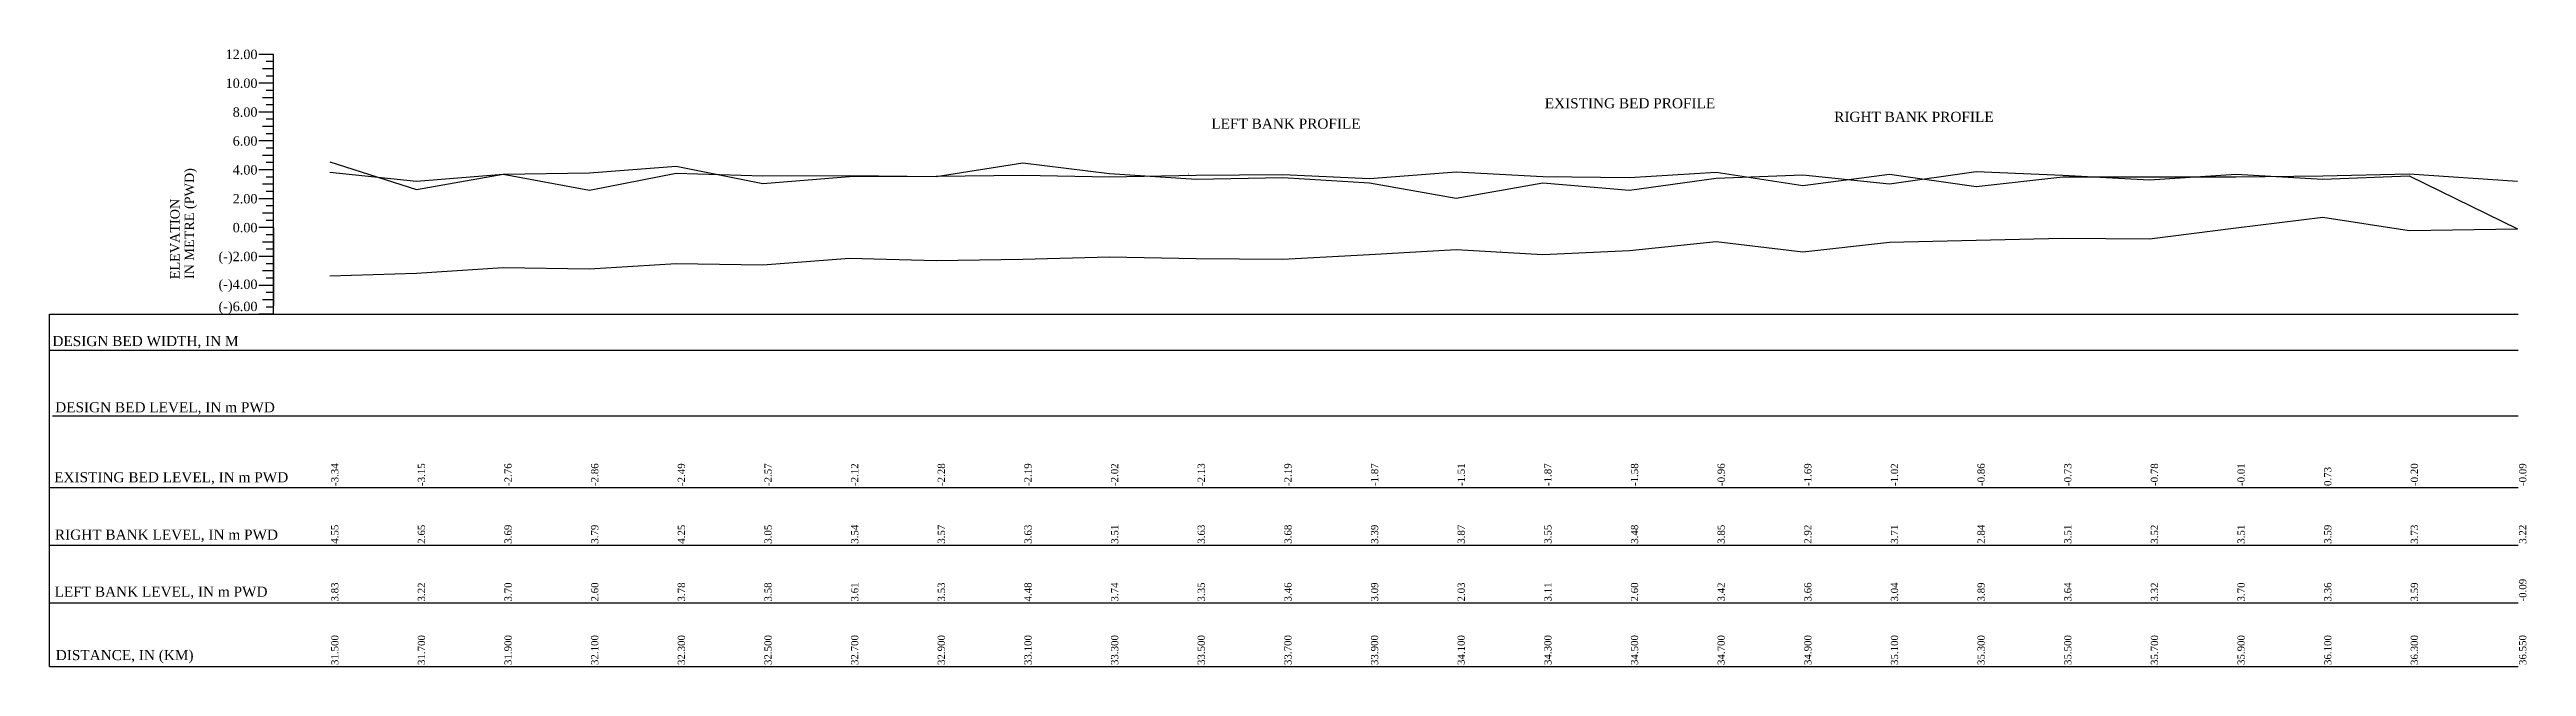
# Model space of a CAD drawing. Header units: metres. Extents: x -148477 to 168932, y -55673 to -2736.
# Drawn here: x -15310.4 to -15138.9, y -8623.7 to -8581 of the extents above; entities that cross this region are included whole.
import ezdxf
from ezdxf.enums import TextEntityAlignment as Align

# ---------------------------------------------------------------- set-up
doc = ezdxf.new("R2010")
doc.units = ezdxf.units.M
doc.styles.add('liza', font='times.ttf', dxfattribs={"height": 2})
doc.styles.get("Standard").update_dxf_attribs({"font": 'times.ttf'})

msp = doc.modelspace()

# ---------------------------------------------------------------- texts
at = {"color": 0, "lineweight": 30}
for s, p in [('12.00', (-15295.9911, -8581.6648)), ('10.00', (-15295.9911, -8583.6648)), ('8.00', (-15295.9911, -8585.6648)), ('6.00', (-15295.9911, -8587.6648)), ('4.00', (-15295.9911, -8589.6648)), ('2.00', (-15295.9911, -8591.6648)), ('0.00', (-15295.9911, -8593.6648)), ('(-)2.00', (-15295.9911, -8595.6648)), ('(-)4.00', (-15295.9911, -8597.5898)), ('(-)6.00', (-15295.9911, -8599.1241))]:
    msp.add_text(s, height=0.65, dxfattribs=at).set_placement(p, align=Align.RIGHT)
for s, p in [('IN METRE (PWD)', (-15300.3911, -8596.9098)), ('ELEVATION', (-15301.3911, -8596.9098))]:
    msp.add_text(s, height=0.65, rotation=90, dxfattribs=at).set_placement(p)
at = {"color": 2, "lineweight": 30, "insert": (-15229.9438, -8585.7884), "char_height": 0.7, "attachment_point": 1}
msp.add_mtext('LEFT BANK PROFILE', dxfattribs=at)
at = {"color": 4, "lineweight": 30, "insert": (-15206.8606, -8584.3752), "char_height": 0.7, "attachment_point": 1}
msp.add_mtext('EXISTING BED PROFILE', dxfattribs=at)
at = {"color": 6, "lineweight": 30, "insert": (-15186.8156, -8585.3165), "char_height": 0.7, "attachment_point": 1}
msp.add_mtext('RIGHT BANK PROFILE', dxfattribs=at)
at = {"color": 0, "lineweight": 30, "char_height": 0.7, "attachment_point": 1}
for s, insert in [('DESIGN BED WIDTH, IN M', (-15310.1933, -8600.8457)), ('DESIGN BED LEVEL, IN m PWD', (-15310.0026, -8605.4341)), ('EXISTING BED LEVEL, IN m PWD', (-15310.0734, -8610.2826)), ('RIGHT BANK LEVEL, IN m PWD', (-15310.0185, -8614.2576)), ('LEFT BANK LEVEL, IN m PWD', (-15310.0413, -8618.2073)), ('DISTANCE, IN (KM)', (-15309.963, -8622.6004))]:
    msp.add_mtext(s, dxfattribs=dict(at, insert=insert))
at = {"linetype": 'Continuous', "lineweight": -3, "ltscale": 0.5, "char_height": 0.5, "width": 2.15, "attachment_point": 1, "rotation": 90, "style": 'liza'}
for s, insert in [('-3.34', (-15290.8908, -8611.2398)), ('-3.15', (-15284.8908, -8611.2398)), ('-2.76', (-15278.8908, -8611.2398)), ('-2.86', (-15272.8908, -8611.2398)), ('-2.49', (-15266.8908, -8611.2398)), ('-2.57', (-15260.8908, -8611.2398)), ('-2.12', (-15254.8908, -8611.2398)), ('-2.28', (-15248.8908, -8611.2398)), ('-2.19', (-15242.8908, -8611.2398)), ('-2.02', (-15236.8908, -8611.2398)), ('-2.13', (-15230.8908, -8611.2398)), ('-2.19', (-15224.8908, -8611.2398)), ('-1.87', (-15218.8908, -8611.2398)), ('-1.51', (-15212.8908, -8611.2398)), ('-1.87', (-15206.8908, -8611.2398)), ('-1.58', (-15200.8908, -8611.2398)), ('-0.96', (-15194.8908, -8611.2398)), ('-1.69', (-15188.8908, -8611.2398)), ('-1.02', (-15182.8908, -8611.2398)), ('-0.86', (-15176.8908, -8611.2398)), ('-0.73', (-15170.8908, -8611.2398)), ('-0.78', (-15164.8908, -8611.2398)), ('-0.01', (-15158.8908, -8611.2398)), ('-0.20', (-15146.8908, -8611.2398)), ('-0.09', (-15139.3908, -8611.2398)), ('0.73', (-15152.8908, -8611.2398)), ('4.55', (-15290.8908, -8615.2398)), ('2.65', (-15284.8908, -8615.2398)), ('3.69', (-15278.8908, -8615.2398)), ('3.79', (-15272.8908, -8615.2398)), ('4.25', (-15266.8908, -8615.2398)), ('3.05', (-15260.8908, -8615.2398)), ('3.54', (-15254.8908, -8615.2398)), ('3.57', (-15248.8908, -8615.2398)), ('3.63', (-15242.8908, -8615.2398)), ('3.51', (-15236.8908, -8615.2398)), ('3.63', (-15230.8908, -8615.2398)), ('3.68', (-15224.8908, -8615.2398)), ('3.39', (-15218.8908, -8615.2398)), ('3.87', (-15212.8908, -8615.2398)), ('3.55', (-15206.8908, -8615.2398)), ('3.48', (-15200.8908, -8615.2398)), ('3.85', (-15194.8908, -8615.2398)), ('2.92', (-15188.8908, -8615.2398)), ('3.71', (-15182.8908, -8615.2398)), ('2.84', (-15176.8908, -8615.2398)), ('3.51', (-15170.8908, -8615.2398)), ('3.52', (-15164.8908, -8615.2398)), ('3.51', (-15158.8908, -8615.2398)), ('3.59', (-15152.8908, -8615.2398)), ('3.73', (-15146.8908, -8615.2398)), ('3.22', (-15139.3908, -8615.2398)), ('3.83', (-15290.8908, -8619.2398)), ('3.22', (-15284.8908, -8619.2398)), ('3.70', (-15278.8908, -8619.2398)), ('2.60', (-15272.8908, -8619.2398)), ('3.78', (-15266.8908, -8619.2398)), ('3.58', (-15260.8908, -8619.2398)), ('3.61', (-15254.8908, -8619.2398)), ('3.53', (-15248.8908, -8619.2398)), ('4.48', (-15242.8908, -8619.2398)), ('3.74', (-15236.8908, -8619.2398)), ('3.35', (-15230.8908, -8619.2398)), ('3.46', (-15224.8908, -8619.2398)), ('3.09', (-15218.8908, -8619.2398)), ('2.03', (-15212.8908, -8619.2398)), ('3.11', (-15206.8908, -8619.2398)), ('2.60', (-15200.8908, -8619.2398)), ('3.42', (-15194.8908, -8619.2398)), ('3.66', (-15188.8908, -8619.2398)), ('3.04', (-15182.8908, -8619.2398)), ('3.89', (-15176.8908, -8619.2398)), ('3.64', (-15170.8908, -8619.2398)), ('3.32', (-15164.8908, -8619.2398)), ('3.70', (-15158.8908, -8619.2398)), ('3.36', (-15152.8908, -8619.2398)), ('3.59', (-15146.8908, -8619.2398)), ('-0.09', (-15139.3908, -8619.2398)), ('31.500', (-15290.8908, -8623.6398)), ('31.700', (-15284.8908, -8623.6398)), ('31.900', (-15278.8908, -8623.6398)), ('32.100', (-15272.8908, -8623.6398)), ('32.300', (-15266.8908, -8623.6398)), ('32.500', (-15260.8908, -8623.6398)), ('32.700', (-15254.8908, -8623.6398)), ('32.900', (-15248.8908, -8623.6398)), ('33.100', (-15242.8908, -8623.6398)), ('33.300', (-15236.8908, -8623.6398)), ('33.500', (-15230.8908, -8623.6398)), ('33.700', (-15224.8908, -8623.6398)), ('33.900', (-15218.8908, -8623.6398)), ('34.100', (-15212.8908, -8623.6398)), ('34.300', (-15206.8908, -8623.6398)), ('\\pt0.5;34.500', (-15200.8908, -8623.6398)), ('34.700', (-15194.8908, -8623.6398)), ('34.900', (-15188.8908, -8623.6398)), ('35.100', (-15182.8908, -8623.6398)), ('35.300', (-15176.8908, -8623.6398)), ('35.500', (-15170.8908, -8623.6398)), ('35.700', (-15164.8908, -8623.6398)), ('35.900', (-15158.8908, -8623.6398)), ('36.100', (-15152.8908, -8623.6398)), ('36.300', (-15146.8908, -8623.6398)), ('36.550', (-15139.3908, -8623.6398))]:
    msp.add_mtext(s, dxfattribs=dict(at, insert=insert))

# ---------------------------------------------------------------- linework, layer by layer
at = {"color": 0, "lineweight": 30}
for p, q in [((-15294.8911, -8581.3398), (-15295.8911, -8581.3398)), ((-15294.8911, -8582.3398), (-15295.6411, -8582.3398)), ((-15294.8911, -8581.8398), (-15295.3911, -8581.8398)), ((-15294.8911, -8599.3398), (-15294.8911, -8581.3398)), ((-15294.8911, -8583.3398), (-15295.8911, -8583.3398)), ((-15294.8911, -8583.3398), (-15295.8911, -8583.3398)), ((-15294.8911, -8583.3398), (-15295.8911, -8583.3398)), ((-15294.8911, -8582.8398), (-15295.3911, -8582.8398)), ((-15294.8911, -8583.8398), (-15295.3911, -8583.8398)), ((-15294.8911, -8585.3398), (-15295.8911, -8585.3398)), ((-15294.8911, -8585.3398), (-15295.8911, -8585.3398)), ((-15294.8911, -8584.3398), (-15295.6411, -8584.3398)), ((-15294.8911, -8584.8398), (-15295.3911, -8584.8398)), ((-15294.8911, -8585.8398), (-15295.3911, -8585.8398)), ((-15294.8911, -8585.8398), (-15295.3911, -8585.8398)), ((-15294.8911, -8587.3398), (-15295.8911, -8587.3398)), ((-15294.8911, -8586.3398), (-15295.6411, -8586.3398)), ((-15294.8911, -8586.3398), (-15295.6411, -8586.3398)), ((-15294.8911, -8586.8398), (-15295.3911, -8586.8398)), ((-15294.8911, -8588.3398), (-15295.6411, -8588.3398)), ((-15294.8911, -8587.8398), (-15295.3911, -8587.8398)), ((-15294.8911, -8588.8398), (-15295.3911, -8588.8398)), ((-15294.8911, -8589.3398), (-15295.8911, -8589.3398)), ((-15294.8911, -8590.3398), (-15295.6411, -8590.3398)), ((-15294.8911, -8589.8398), (-15295.3911, -8589.8398)), ((-15294.8911, -8590.8398), (-15295.3911, -8590.8398)), ((-15294.8911, -8591.3398), (-15295.8911, -8591.3398)), ((-15294.8911, -8592.3398), (-15295.6411, -8592.3398)), ((-15294.8911, -8591.8398), (-15295.3911, -8591.8398)), ((-15294.8911, -8593.3398), (-15295.8911, -8593.3398)), ((-15294.8911, -8594.3398), (-15295.6411, -8594.3398)), ((-15294.8911, -8592.8398), (-15295.3911, -8592.8398)), ((-15294.8911, -8593.8398), (-15295.3911, -8593.8398)), ((-15294.8911, -8595.3398), (-15295.8911, -8595.3398)), ((-15294.8911, -8594.8398), (-15295.3911, -8594.8398)), ((-15294.8911, -8595.8398), (-15295.3911, -8595.8398)), ((-15294.8911, -8597.3398), (-15295.8911, -8597.3398)), ((-15294.8911, -8596.3398), (-15295.6411, -8596.3398)), ((-15294.8911, -8596.8398), (-15295.3911, -8596.8398)), ((-15294.8911, -8597.8398), (-15295.3911, -8597.8398)), ((-15310.3911, -8599.3398), (-15139.4431, -8599.3398)), ((-15294.8911, -8599.3398), (-15295.8911, -8599.3398)), ((-15294.8911, -8598.3398), (-15295.6411, -8598.3398)), ((-15294.8911, -8598.8398), (-15295.3911, -8598.8398)), ((-15310.3911, -8601.8344), (-15139.4431, -8601.8344)), ((-15310.1969, -8606.3869), (-15139.4431, -8606.3869)), ((-15310.3911, -8623.7398), (-15139.4431, -8623.7398))]:
    msp.add_line(p, q, dxfattribs=at)
at = {"lineweight": 30}
for p, q in [((-15294.8911, -8593.3398), (-15294.8911, -8598.7698)), ((-15310.3911, -8623.7398), (-15310.3911, -8599.3398)), ((-15310.3911, -8611.3398), (-15139.4431, -8611.3398)), ((-15310.3911, -8615.3398), (-15139.4431, -8615.3398)), ((-15310.3911, -8619.3398), (-15139.4431, -8619.3398))]:
    msp.add_line(p, q, dxfattribs=at)
at = {"color": 4, "lineweight": 30}
msp.add_lwpolyline([(-15206.9922, -8584.7906, 0, 0, 0), (-15207.8641, -8584.7714, 0, 0, 0), (-15209.5382, -8593.0801, 0.2996, 0, 0), (-15209.9362, -8594.9676, 0, 0, 0)], format="xyseb", dxfattribs=at)
at = {"color": 6, "lineweight": 30}
msp.add_lwpolyline([(-15186.9949, -8585.6988, 0, 0, 0), (-15188.1511, -8585.705, 0, 0, 0), (-15188.7707, -8588.6962, 0.2996, 0, 0), (-15188.9998, -8589.8316, 0, 0, 0)], format="xyseb", dxfattribs=at)
at = {"color": 2, "lineweight": 30}
msp.add_lwpolyline([(-15230.0087, -8586.1646, 0, 0, 0), (-15230.7137, -8586.1642, 0, 0, 0), (-15231.268, -8588.5139, 0.2996, 0, 0), (-15231.5448, -8589.5958, 0, 0, 0)], format="xyseb", dxfattribs=at)
at = {"color": 0, "lineweight": 30}
msp.add_lwpolyline([(-15299.8911, -8597.0398, 0, 0, 0), (-15299.8911, -8589.2931, 0.2767, 0, 0), (-15299.8911, -8588.7398, 0, 0, 0)], format="xyseb", dxfattribs=at)
at = {"color": 2, "linetype": 'Continuous', "lineweight": -3, "ltscale": 0.5}
msp.add_lwpolyline([(-15290.9908, -8588.7898), (-15284.9908, -8590.6898), (-15278.9908, -8589.6498), (-15272.9908, -8589.5498), (-15266.9908, -8589.0898), (-15260.9908, -8590.2898), (-15254.9908, -8589.7998), (-15248.9908, -8589.7698), (-15242.9908, -8589.7098), (-15236.9908, -8589.8298), (-15230.9908, -8589.7098), (-15224.9908, -8589.6598), (-15218.9908, -8589.9498), (-15212.9908, -8589.4698), (-15206.9908, -8589.7898), (-15200.9908, -8589.8598), (-15194.9908, -8589.4898), (-15188.9908, -8590.4198), (-15182.9908, -8589.6298), (-15176.9908, -8590.4998), (-15170.9908, -8589.8298), (-15164.9908, -8589.8198), (-15158.9908, -8589.8298), (-15152.9908, -8589.7498), (-15146.9908, -8589.6098), (-15139.4908, -8590.1198)], dxfattribs=at)
at = {"color": 6, "linetype": 'Continuous', "lineweight": -3, "ltscale": 0.5}
msp.add_lwpolyline([(-15290.9908, -8589.5098), (-15284.9908, -8590.1198), (-15278.9908, -8589.6398), (-15272.9908, -8590.7398), (-15266.9908, -8589.5598), (-15260.9908, -8589.7598), (-15254.9908, -8589.7298), (-15248.9908, -8589.8098), (-15242.9908, -8588.8598), (-15236.9908, -8589.5998), (-15230.9908, -8589.9898), (-15224.9908, -8589.8798), (-15218.9908, -8590.2498), (-15212.9908, -8591.3098), (-15206.9908, -8590.2298), (-15200.9908, -8590.7398), (-15194.9908, -8589.9198), (-15188.9908, -8589.6798), (-15182.9908, -8590.2998), (-15176.9908, -8589.4498), (-15170.9908, -8589.6998), (-15164.9908, -8590.0198), (-15158.9908, -8589.6398), (-15152.9908, -8589.9798), (-15146.9908, -8589.7498), (-15139.4908, -8593.4278)], dxfattribs=at)
at = {"color": 3, "linetype": 'Continuous', "lineweight": -3, "ltscale": 0.5}
msp.add_lwpolyline([(-15290.9908, -8596.6798), (-15284.9908, -8596.4898), (-15278.9908, -8596.0998), (-15272.9908, -8596.1998), (-15266.9908, -8595.8298), (-15260.9908, -8595.9098), (-15254.9908, -8595.4598), (-15248.9908, -8595.6198), (-15242.9908, -8595.5298), (-15236.9908, -8595.3598), (-15230.9908, -8595.4698), (-15224.9908, -8595.5298), (-15218.9908, -8595.2098), (-15212.9908, -8594.8498), (-15206.9908, -8595.2098), (-15200.9908, -8594.9198), (-15194.9908, -8594.2998), (-15188.9908, -8595.0298), (-15182.9908, -8594.3598), (-15176.9908, -8594.1998), (-15170.9908, -8594.0698), (-15164.9908, -8594.1198), (-15158.9908, -8593.3468), (-15152.9908, -8592.6098), (-15146.9908, -8593.5398), (-15139.4908, -8593.4278)], dxfattribs=at)

msp.set_redraw_order([(e.dxf.handle, doc.entitydb.next_handle()) for e in msp.query("TEXT MTEXT ATTDEF DIMENSION ARC_DIMENSION")])  # texts and dimensions are drawn at this point

doc.saveas('drawing.dxf')
